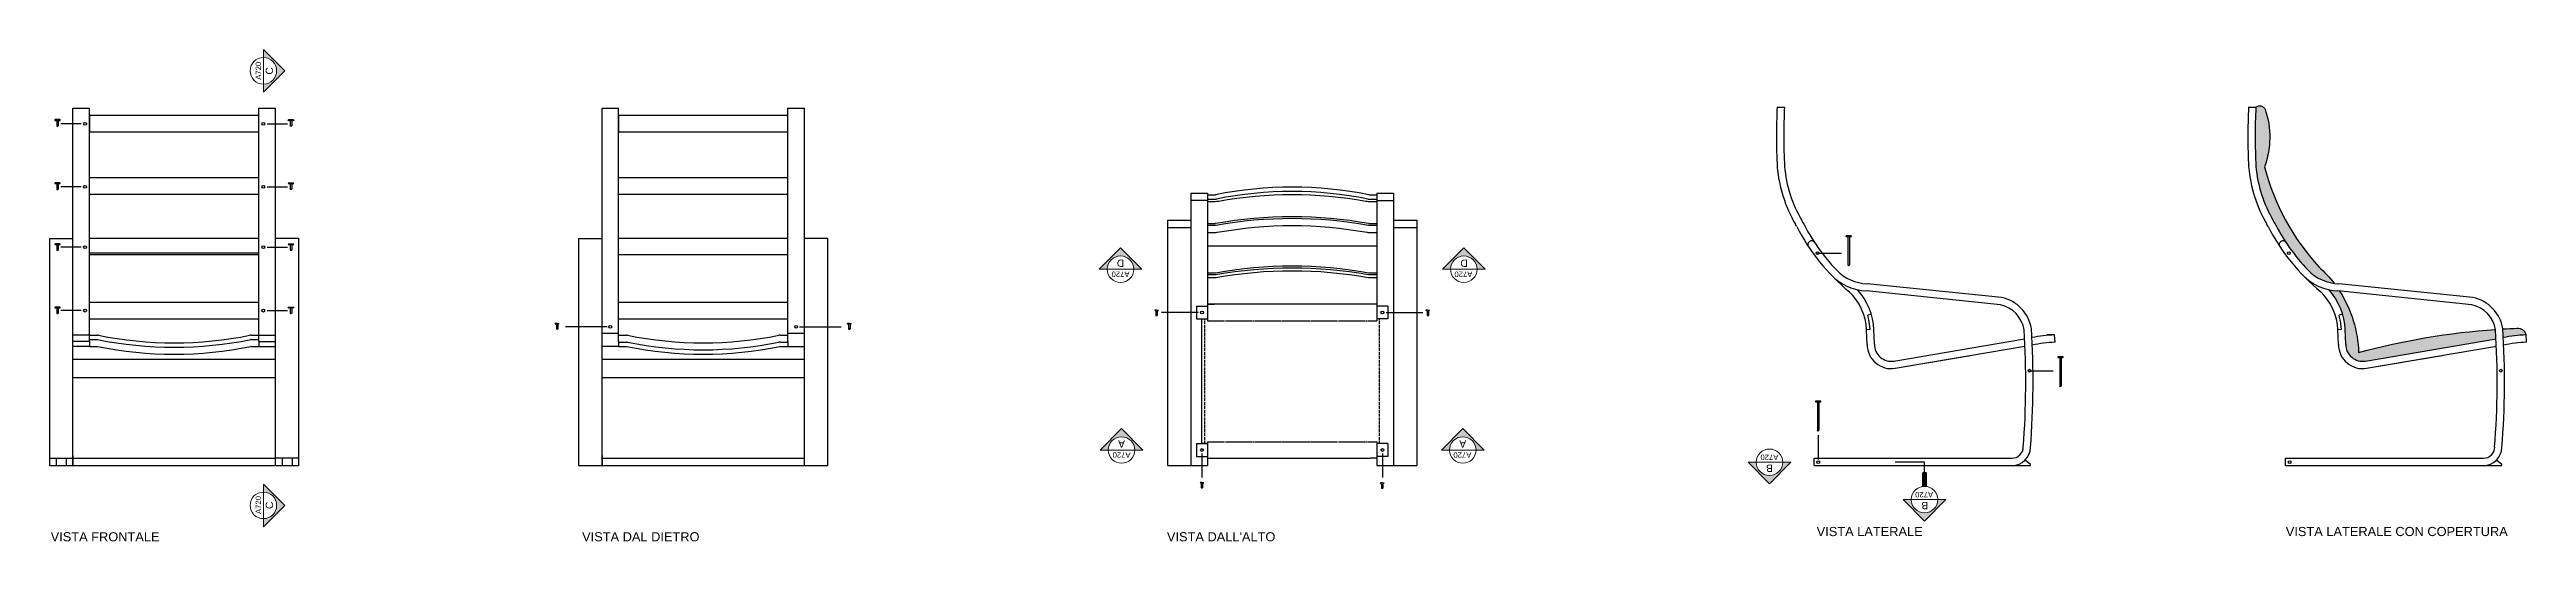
# Model space of a CAD drawing. Header units: millimetres. Extents: x -59 to 1311, y 25 to 454.
# Drawn here: x -59 to 617, y 305 to 439 of the extents above; entities that cross this region are included whole.
import ezdxf
from ezdxf.enums import TextEntityAlignment as Align

# ---------------------------------------------------------------- set-up
doc = ezdxf.new("R2010")
doc.units = ezdxf.units.MM
doc.linetypes.add('ACAD_ISO02W100', pattern=[15, 12, -3])
doc.layers.get('0').update_dxf_attribs({"color": 70})
doc.layers.add('A-ANNO-SYMB', color=202, linetype='Continuous', lineweight=18)
for name, color, linetype in [('G-ANNO-TEXT', 3, 'Continuous'), ('SIMBOLI', 201, 'Continuous'), ('viti sottili', 4, 'Continuous'), ('VITIGIUSTO', 61, 'Continuous')]:
    doc.layers.add(name, color=color, linetype=linetype)
doc.styles.add('ARIAL', font='arial.ttf')
doc.styles.get("Standard").update_dxf_attribs({"font": 'arial.ttf'})

msp = doc.modelspace()

# ---------------------------------------------------------------- texts
at = {"layer": 'G-ANNO-TEXT', "char_height": 2.5, "attachment_point": 1, "style": 'ARIAL'}
for s, width, heights, insert in [('VISTA FRONTALE', 41.2234, [0], (-58.63, 307.48)), ('VISTA DAL DIETRO', 41.2234, [0], (86.32, 307.48)), ("VISTA DALL'ALTO", 41.2234, [0], (245.83, 307.48)), ('VISTA LATERALE', 41.2234, [0], (423.05, 308.91)), ('VISTA LATERALE CON COPERTURA', 62.0625, [16.77], (551, 308.92))]:
    msp.add_mtext_dynamic_manual_height_columns(s, width=width, gutter_width=12.5, heights=heights, dxfattribs=dict(at, insert=insert))

# ---------------------------------------------------------------- blocks, each defined once
blk = doc.blocks.new('SYMBOL')
at = {"layer": 'A-ANNO-SYMB', "linetype": 'Continuous', "lineweight": 20}
h = blk.add_hatch(color=256, dxfattribs=at)
h.dxf.hatch_style = 1
h.paths.add_polyline_path([(11.206, 4.948), (11.316, 4.948, -1), (11.678, 4.948), (11.788, 4.948), (11.497, 5.241)])
at = {"linetype": 'Continuous', "lineweight": 20}
blk.add_line((11.316, 4.948), (11.678, 4.948), dxfattribs=at)
at = {"layer": 'A-ANNO-SYMB', "linetype": 'Continuous', "lineweight": 20}
for p, q in [((11.206, 4.948), (11.497, 5.241)), ((11.788, 4.948), (11.497, 5.241)), ((11.316, 4.948), (11.206, 4.948)), ((11.678, 4.948), (11.788, 4.948))]:
    blk.add_line(p, q, dxfattribs=at)
blk.add_circle((11.497, 4.948), 0.181, dxfattribs=at)
for tag, p in [('TAVOLA', (11.497, 5.08)), ('SEZIONE', (11.497, 4.918))]:
    blk.add_attdef(tag, text='', height=0.1, dxfattribs=at).set_placement(p, align=Align.TOP_CENTER)

# ---------------------------------------------------------------- hatches: boundary and pattern name
h = msp.add_hatch(color=256)
h.dxf.hatch_style = 1
h.paths.add_polyline_path([(545.38, 422.87, 0.502347), (542.84, 423.49, 0.025689), (542.86, 407.31, 0.112629), (547.59, 392.52, -0.015686), (547.95, 391.86, 0.073418), (557.08, 379, 0.170002), (564.18, 375.41, 0.046527), (560.04, 379.9, -0.124606), (545.21, 407.2, 0.170386)])
h = msp.add_hatch(color=256)
h.dxf.hatch_style = 1
h.paths.add_polyline_path([(565.67, 373.27), (565.23, 373.31, -0.043955), (562.79, 373.62, -0.174494), (567.22, 362.77), (567.38, 358.77, 0.467854), (572.69, 354.17, -0.003388), (594.67, 357.91), (608.35, 360.24, 0.002693), (608.21, 362.71, 0.003306), (608.19, 362.82, 0.049809), (570.87, 356.5, 0.135921)])
h.paths.add_polyline_path([(614.04, 363.13, 0.005059), (610.19, 362.95, -0.002643), (610.33, 360.57, -0.031727), (616.53, 361.33, 0.376313)])
at = {"layer": 'SIMBOLI'}
h = msp.add_hatch(color=256, dxfattribs=at)
h.dxf.hatch_style = 1
h.paths.add_polyline_path([(452.96, 323.65), (451.96, 323.65), (451.96, 319.96, -0.069387), (452.96, 319.96)])

# ---------------------------------------------------------------- linework, layer by layer
for p, q in [((-52.54, 422.54), (-52.54, 423.16)), ((-52.54, 423.16), (-48.04, 423.16)), ((-48.04, 361.26), (-48.04, 423.16)), ((-1.84, 421.16), (-48.04, 421.16)), ((-48.04, 421.16), (-48.04, 416.66)), ((-1.84, 361.26), (-1.84, 423.16)), ((-1.84, 423.16), (2.66, 423.16)), ((2.66, 422.54), (2.66, 423.16)), ((91.76, 422.54), (91.76, 423.16)), ((91.76, 423.16), (96.26, 423.16)), ((96.26, 361.26), (96.26, 423.16)), ((142.46, 421.16), (96.26, 421.16)), ((96.26, 421.16), (96.26, 416.66)), ((142.46, 361.26), (142.46, 423.16)), ((142.46, 423.16), (146.96, 423.16)), ((146.96, 422.54), (146.96, 423.16)), ((412.27, 423.49), (414.27, 423.49)), ((540.85, 423.49), (542.85, 423.49)), ((-1.84, 416.66), (-48.04, 416.66)), ((142.46, 416.66), (96.26, 416.66)), ((-1.84, 404.16), (-48.04, 404.16)), ((-1.84, 399.66), (-48.04, 399.66)), ((142.46, 404.16), (96.26, 404.16)), ((142.46, 399.66), (96.26, 399.66)), ((252.39, 399.96), (252.39, 325.66)), ((252.39, 399.96), (256.89, 399.96)), ((256.89, 399.96), (256.89, 365.18)), ((256.89, 399.56), (259.02, 399.56)), ((300.95, 399.56), (303.09, 399.56)), ((303.09, 399.96), (303.09, 365.18)), ((303.09, 399.96), (307.59, 399.96)), ((307.59, 399.96), (307.59, 325.66)), ((245.99, 392.66), (245.99, 325.66)), ((245.99, 392.66), (252.39, 392.66)), ((256.89, 397.96), (252.39, 397.96)), ((256.89, 398.36), (259.02, 398.36)), ((300.95, 398.36), (303.09, 398.36)), ((303.09, 397.96), (307.59, 397.96)), ((307.59, 392.66), (313.99, 392.66)), ((313.99, 392.66), (313.99, 325.66)), ((-58.94, 387.66), (-52.54, 387.66)), ((-1.84, 387.66), (-48.04, 387.66)), ((85.36, 387.66), (91.76, 387.66)), ((142.46, 387.66), (96.26, 387.66)), ((245.99, 390.66), (252.39, 390.66)), ((256.89, 385.66), (303.09, 385.66)), ((307.59, 390.66), (313.99, 390.66)), ((-1.84, 383.66), (-48.04, 383.66)), ((-1.84, 383.16), (-48.04, 383.16)), ((142.46, 383.16), (96.26, 383.16)), ((-1.84, 370.16), (-48.04, 370.16)), ((-1.84, 365.66), (-48.04, 365.66)), ((142.46, 370.16), (96.26, 370.16)), ((142.46, 365.66), (96.26, 365.66)), ((253.89, 369.18), (256.89, 369.18)), ((253.89, 369.18), (253.89, 365.68)), ((253.89, 365.68), (256.89, 365.68)), ((255.39, 331.66), (255.39, 365.68)), ((303.09, 369.68), (256.89, 369.68)), ((256.89, 369.68), (258.75, 369.68)), ((306.09, 369.18), (303.09, 369.18)), ((306.09, 365.68), (303.09, 365.68)), ((306.09, 369.18), (306.09, 365.68)), ((437.92, 366.97), (436.98, 366.7)), ((566.5, 366.97), (565.55, 366.7)), ((-52.54, 360.66), (-52.54, 361.66)), ((-48.04, 361.26), (-52.54, 361.26)), ((-48.04, 359.56), (-52.54, 359.56)), ((-48.04, 358.16), (-52.54, 358.16)), ((-48.04, 361.26), (-45.9, 361.26)), ((-48.04, 359.56), (-48.04, 361.26)), ((-48.04, 360.06), (-45.9, 360.06)), ((-48.04, 359.56), (-48.04, 358.16)), ((-48.04, 358.16), (-45.9, 358.16)), ((-3.97, 361.26), (-1.84, 361.26)), ((-3.97, 360.06), (-1.84, 360.06)), ((-3.97, 358.16), (-1.84, 358.16)), ((-1.84, 359.56), (-1.84, 361.26)), ((-1.84, 361.26), (2.66, 361.26)), ((-1.84, 359.56), (2.66, 359.56)), ((-1.84, 359.56), (-1.84, 358.16)), ((-1.84, 358.16), (2.66, 358.16)), ((96.26, 361.73), (91.76, 361.73)), ((91.76, 360.66), (91.76, 361.66)), ((96.26, 358.16), (91.76, 358.16)), ((96.26, 361.26), (98.39, 361.26)), ((96.26, 359.56), (96.26, 361.26)), ((96.26, 359.56), (96.26, 358.16)), ((96.26, 359.36), (98.39, 359.36)), ((96.26, 358.16), (98.39, 358.16)), ((140.32, 361.26), (142.46, 361.26)), ((140.32, 359.36), (142.46, 359.36)), ((140.32, 358.16), (142.46, 358.16)), ((146.96, 361.73), (142.46, 361.73)), ((142.46, 359.56), (142.46, 361.26)), ((142.46, 359.56), (142.46, 358.16)), ((142.46, 358.16), (146.96, 358.16)), ((437.63, 362.8), (436.64, 362.68)), ((436.81, 358.68), (436.64, 362.68)), ((438.8, 358.77), (438.64, 362.76)), ((444.14, 354.18), (479.77, 360.24)), ((444.48, 352.21), (479.87, 358.23)), ((487.95, 361.33), (485.95, 361.33)), ((488.07, 359.34), (487.95, 361.33)), ((566.21, 362.8), (565.22, 362.68)), ((565.38, 358.68), (565.22, 362.68)), ((567.38, 358.77), (567.22, 362.76)), ((572.72, 354.18), (608.35, 360.24)), ((573.05, 352.21), (608.44, 358.23)), ((616.64, 359.34), (616.53, 361.33)), ((-52.54, 354.66), (2.46, 354.66)), ((91.76, 354.66), (146.96, 354.66)), ((444.48, 352.21), (465.04, 355.71)), ((573.05, 352.21), (593.62, 355.71)), ((-52.54, 349.66), (2.46, 349.66)), ((91.76, 349.66), (146.96, 349.66)), ((252.39, 331.66), (252.39, 328.16)), ((253.89, 331.66), (256.89, 331.66)), ((253.89, 331.66), (253.89, 328.16)), ((256.89, 331.66), (255.39, 331.66)), ((256.89, 332.16), (256.89, 325.66)), ((303.09, 332.16), (303.09, 325.66)), ((306.09, 331.66), (303.09, 331.66)), ((306.09, 331.66), (306.09, 328.16)), ((-58.94, 327.66), (-52.54, 327.66)), ((-58.94, 325.66), (-52.54, 325.66)), ((-57.09, 327.66), (-57.09, 325.66)), ((-54.39, 327.66), (-54.39, 325.66)), ((-52.54, 328.43), (-52.54, 325.82)), ((-52.54, 327.66), (2.46, 327.66)), ((-52.54, 325.66), (2.46, 325.66)), ((9.06, 327.66), (2.66, 327.66)), ((4.51, 327.66), (4.51, 325.66)), ((7.21, 327.66), (7.21, 325.66)), ((85.36, 325.66), (91.76, 325.66)), ((91.76, 328.43), (91.76, 325.82)), ((91.76, 327.66), (146.96, 327.66)), ((91.76, 325.66), (146.96, 325.66)), ((245.99, 325.66), (256.89, 325.66)), ((252.39, 325.66), (256.89, 325.66)), ((253.89, 328.16), (256.89, 328.16)), ((256.89, 328.16), (256.89, 327.66)), ((256.89, 327.66), (258.75, 327.66)), ((258.75, 327.66), (301.23, 327.66)), ((303.09, 327.66), (301.23, 327.66)), ((306.09, 328.16), (303.09, 328.16)), ((303.09, 325.66), (313.99, 325.66)), ((422.34, 325.66), (422.34, 327.66)), ((422.34, 327.66), (476.34, 327.66)), ((422.34, 325.66), (481.34, 325.66)), ((481.34, 325.96), (479.88, 327.13)), ((481.34, 325.66), (481.34, 325.96)), ((550.92, 325.66), (550.92, 327.66)), ((550.92, 327.66), (604.92, 327.66)), ((550.92, 325.66), (609.92, 325.66)), ((609.92, 325.96), (608.45, 327.13)), ((609.92, 325.66), (609.92, 325.96))]:
    msp.add_line(p, q)
at = {"linetype": 'ACAD_ISO02W100', "ltscale": 0.07}
for p, q in [((256.14, 331.66), (256.14, 365.68)), ((303.84, 331.66), (303.84, 365.68))]:
    msp.add_line(p, q, dxfattribs=at)
at = {"linetype": 'ACAD_ISO02W100', "ltscale": 0.03}
for p, q in [((256.89, 365.18), (303.09, 365.18)), ((256.89, 332.16), (303.09, 332.16))]:
    msp.add_line(p, q, dxfattribs=at)
for points in [[(-52.54, 332.02), (-52.54, 422.54)], [(2.66, 325.66), (2.66, 422.54)], [(91.76, 332.02), (91.76, 422.54)], [(146.96, 325.66), (146.96, 422.54)], [(-58.94, 387.66), (-58.94, 325.66), (-52.54, 325.66), (-52.54, 387.66)], [(2.66, 325.66), (9.06, 325.66), (9.06, 327.66), (9.06, 387.66), (2.66, 387.66)], [(85.36, 387.66), (85.36, 325.66), (91.76, 325.66), (91.76, 387.66)], [(146.96, 325.66), (153.36, 325.66), (153.36, 327.66), (153.36, 387.66), (146.96, 387.66)]]:
    msp.add_lwpolyline(points)
for points in [[(412.27, 423.49, 0.025893), (412.29, 407.17, 0.112853), (417.29, 391.5, 0.112853)], [(414.27, 423.49, 0.025689), (414.29, 407.31, 0.112629), (419.01, 392.52, 0.112629)], [(540.85, 423.49, 0.025893), (540.87, 407.17, 0.112853), (545.87, 391.5, 0.112853)], [(542.84, 423.49, 0.025689), (542.86, 407.31, 0.112629), (547.59, 392.52, 0.112629)], [(542.84, 423.49, -0.502347), (545.38, 422.87, -0.170386), (545.21, 407.2, 0.124606), (560.04, 379.9, -0.046527), (564.18, 375.41, -0.046527)], [(256.89, 397.77), (259.02, 397.77, 0.045028), (259.9, 397.85, -0.090239), (300.07, 397.85, 0.038377), (300.82, 397.77), (303.08, 397.77)], [(256.89, 391.77), (259.02, 391.77, 0.045028), (259.1, 391.78, -0.090239), (300.88, 391.78, 0.022503), (300.92, 391.77), (303.09, 391.77)], [(256.89, 391.27), (259.02, 391.27, 0.045028), (259.19, 391.28, -0.090239), (300.79, 391.28, 0.029839), (300.9, 391.27), (303.09, 391.27)], [(256.89, 389.27), (259.02, 389.27, 0.045028), (259.54, 389.32, -0.090239), (300.43, 389.32, 0.036447), (300.85, 389.27), (303.09, 389.27)], [(256.89, 378.27), (259.02, 378.27, 0.045028), (259.1, 378.28, -0.090239), (300.88, 378.28, 0.022503), (300.92, 378.27), (303.09, 378.27)], [(256.89, 377.77), (259.02, 377.77, 0.045028), (259.19, 377.78, -0.090239), (300.79, 377.78, 0.029839), (300.9, 377.77), (303.09, 377.77)], [(256.89, 376.96), (259.02, 376.96, 0.045028), (259.19, 376.97, -0.090239), (300.79, 376.97, 0.029839), (300.9, 376.96), (303.09, 376.96)], [(436.81, 358.68), (436.64, 362.68, 0.195524), (431.86, 373.17, 0.195524)], [(438.8, 358.77), (438.64, 362.76, 0.174603), (434.22, 373.62, 0.168137)], [(479.63, 362.71, 0.304175), (473.16, 369.57), (436.65, 373.31)], [(481.61, 363.04, 0.307514), (473.48, 371.55), (436.86, 375.3)], [(565.38, 358.68), (565.22, 362.68, 0.195524), (560.44, 373.17, 0.195524)], [(567.38, 358.77), (567.22, 362.76, 0.174603), (562.79, 373.62, 0.168137)], [(608.21, 362.71, 0.304175), (601.73, 369.57), (565.23, 373.31)], [(610.18, 363.04, 0.307514), (602.05, 371.55), (565.43, 375.3)], [(565.67, 373.27, -0.135921), (570.87, 356.5, -0.049809), (608.19, 362.82)], [(437.35, 364.97, 0.025529), (436.98, 366.7)], [(437.63, 362.8), (437.44, 364.34, 0.009219), (437.35, 364.97, 0.003439)], [(565.93, 364.97, 0.025529), (565.55, 366.7)], [(566.21, 362.8), (566.02, 364.34, 0.009219), (565.93, 364.97, 0.003439)], [(610.19, 362.95, -0.005059), (614.04, 363.13, -0.376313), (616.53, 361.33)]]:
    msp.add_lwpolyline(points, format="xyb")
msp.add_circle((481.08, 351.56), 0.377)
for centre, radius, start, end in [((259.02, 399.97), 0.411, 270, 280.31271), ((279.99, 296.41), 105.25, 78.55029, 101.44971), ((279.99, 296.41), 104.05, 78.54591, 101.45409), ((300.95, 399.97), 0.411, 259.68729, 270), ((259.02, 399.97), 1.61, 270, 280.87674), ((300.95, 399.97), 1.61, 259.12326, 270), ((408.68, 386.41), 12, 26.98658, 30.58115), ((467.48, 416.35), 53.98, 206.65935, 223.78261), ((537.26, 386.41), 12, 26.98658, 30.58115), ((596.06, 416.35), 53.98, 206.65935, 223.78261), ((408.68, 386.41), 10, 26.98658, 30.58115), ((467.48, 416.35), 55.98, 206.98658, 230.62835), ((421.62, 386.02), 1, 33.48581, 213.48581), ((537.26, 386.41), 10, 26.98658, 30.58115), ((596.06, 416.35), 55.98, 206.98658, 230.62835), ((550.2, 386.02), 1, 33.48581, 213.48581), ((437.19, 387.33), 12.03, 223.81291, 268.41265), ((565.77, 387.33), 12.03, 223.81291, 268.41265), ((437.17, 387.31), 14, 223.78261, 267.87817), ((565.75, 387.31), 14, 223.78261, 267.87817), ((-45.9, 359.65), 1.61, 79.12326, 90), ((-45.9, 359.65), 0.411, 79.68729, 90), ((-45.9, 357.75), 0.411, 79.68729, 90), ((-24.94, 463.21), 105.25, 258.55029, 281.44971), ((-24.94, 461.31), 105.25, 258.55029, 281.44971), ((-24.94, 463.21), 104.05, 258.54591, 281.45409), ((-3.97, 359.65), 1.61, 90, 100.87674), ((-3.97, 359.65), 0.411, 90, 100.31271), ((-3.97, 357.75), 0.411, 90, 100.31271), ((98.39, 359.65), 1.61, 79.12326, 90), ((98.39, 357.75), 1.61, 79.12326, 90), ((98.39, 357.75), 0.411, 79.68729, 90), ((119.36, 461.31), 105.25, 258.55029, 281.44971), ((119.36, 463.21), 104.05, 258.54591, 281.45409), ((119.36, 461.31), 104.05, 258.54591, 281.45409), ((140.32, 359.65), 1.61, 90, 100.87674), ((140.32, 357.75), 1.61, 90, 100.87674), ((140.32, 357.75), 0.411, 90, 100.31271), ((443.38, 358.68), 6.57, 180, 279.6588), ((443.38, 358.69), 4.57, 178.98216, 279.65289), ((250.7, 348.38), 229.38, 355.58021, 3.58126), ((257.35, 348.51), 224.73, 355.42265, 3.70656), ((490.81, 312.14), 49.28, 93.32675, 100.59563), ((490.81, 312.14), 47.28, 93.32675, 100.92675), ((571.95, 358.68), 6.57, 180, 279.6588), ((571.95, 358.69), 4.57, 178.98216, 279.65289), ((379.27, 348.38), 229.38, 355.58021, 3.58126), ((385.93, 348.51), 224.73, 355.42265, 3.70656), ((619.39, 312.14), 49.28, 93.32675, 100.59563), ((619.39, 312.14), 47.28, 93.32675, 100.92675), ((476.3, 330.76), 3.1, 270.72673, 359.06386), ((476.33, 330.69), 5.03, 270.13069, 358.75), ((604.88, 330.76), 3.1, 270.72673, 359.06386), ((604.91, 330.69), 5.03, 270.13069, 358.75)]:
    msp.add_arc(centre, radius, start, end)
at = {"layer": 'SIMBOLI'}
for p, q in [((-50.29, 418.91), (-55.86, 418.91)), ((0.41, 418.91), (5.98, 418.91)), ((-50.29, 401.75), (-55.86, 401.75)), ((0.41, 401.75), (5.98, 401.75)), ((-50.29, 385.25), (-55.86, 385.25)), ((0.41, 385.25), (5.98, 385.25)), ((423.29, 383.62), (429.79, 383.62)), ((-50.29, 367.95), (-55.86, 367.95)), ((0.41, 367.95), (5.98, 367.95)), ((254.31, 367.43), (244.35, 367.43)), ((305.66, 367.43), (315.63, 367.43)), ((93.12, 363.5), (81.75, 363.5)), ((145.6, 363.5), (156.96, 363.5)), ((481.08, 351.56), (487.58, 351.56)), ((423.49, 333.99), (423.49, 327.29)), ((255.39, 328.95), (255.39, 322.38)), ((304.59, 328.95), (304.59, 322.38)), ((452.46, 326.6), (444.45, 326.6)), ((452.46, 323.65), (452.46, 326.6)), ((452.96, 323.65), (451.96, 323.65)), ((451.96, 319.99), (451.96, 323.65)), ((452.96, 319.99), (452.96, 323.65))]:
    msp.add_line(p, q, dxfattribs=at)
at = {"layer": 'viti sottili'}
for p, q in [((-57.53, 419.93), (-57.53, 419.88)), ((-56.03, 419.93), (-57.53, 419.93)), ((-57.53, 419.88), (-56.03, 419.88)), ((-56.13, 420.08), (-57.43, 420.08)), ((-56.98, 419.88), (-56.98, 418.38)), ((-56.93, 419.88), (-56.63, 419.88)), ((-56.58, 419.88), (-56.58, 418.38)), ((-56.03, 419.88), (-56.13, 419.88)), ((6.16, 419.93), (7.66, 419.93)), ((7.66, 419.88), (6.16, 419.88)), ((6.16, 419.88), (6.26, 419.88)), ((6.26, 420.08), (7.56, 420.08)), ((6.71, 419.88), (6.71, 418.38)), ((7.06, 419.88), (6.76, 419.88)), ((7.11, 419.88), (7.11, 418.38)), ((7.66, 419.93), (7.66, 419.88)), ((-56.58, 418.38), (-56.98, 418.38)), ((-56.92, 418.31), (-56.65, 418.31)), ((6.71, 418.38), (7.11, 418.38)), ((7.04, 418.31), (6.77, 418.31)), ((-57.53, 402.65), (-57.53, 402.6)), ((-56.03, 402.65), (-57.53, 402.65)), ((-57.53, 402.6), (-56.03, 402.6)), ((-56.13, 402.8), (-57.43, 402.8)), ((-56.98, 402.6), (-56.98, 401.1)), ((-56.58, 401.1), (-56.98, 401.1)), ((-56.93, 402.6), (-56.63, 402.6)), ((-56.92, 401.04), (-56.65, 401.04)), ((-56.58, 402.6), (-56.58, 401.1)), ((-56.03, 402.6), (-56.13, 402.6)), ((6.16, 402.65), (7.66, 402.65)), ((7.66, 402.6), (6.16, 402.6)), ((6.16, 402.6), (6.26, 402.6)), ((6.26, 402.8), (7.56, 402.8)), ((6.71, 402.6), (6.71, 401.1)), ((6.71, 401.1), (7.11, 401.1)), ((7.06, 402.6), (6.76, 402.6)), ((7.04, 401.04), (6.77, 401.04)), ((7.11, 402.6), (7.11, 401.1)), ((7.66, 402.65), (7.66, 402.6)), ((-57.53, 386.04), (-57.53, 385.99)), ((-56.03, 386.04), (-57.53, 386.04)), ((-57.53, 385.99), (-56.03, 385.99)), ((-56.13, 386.19), (-57.43, 386.19)), ((-56.98, 385.99), (-56.98, 384.49)), ((-56.93, 385.99), (-56.63, 385.99)), ((-56.58, 385.99), (-56.58, 384.49)), ((-56.03, 385.99), (-56.13, 385.99)), ((6.16, 386.04), (7.66, 386.04)), ((7.66, 385.99), (6.16, 385.99)), ((6.16, 385.99), (6.26, 385.99)), ((6.26, 386.19), (7.56, 386.19)), ((6.71, 385.99), (6.71, 384.49)), ((7.06, 385.99), (6.76, 385.99)), ((7.11, 385.99), (7.11, 384.49)), ((7.66, 386.04), (7.66, 385.99)), ((431.03, 388.23), (431.03, 388.18)), ((432.53, 388.23), (431.03, 388.23)), ((431.03, 388.18), (432.53, 388.18)), ((432.43, 388.38), (431.13, 388.38)), ((431.58, 388.18), (431.58, 380.75)), ((431.98, 388.18), (431.98, 380.74)), ((432.53, 388.18), (432.43, 388.18)), ((432.53, 388.18), (432.53, 388.23)), ((432.53, 388.18), (432.53, 388.23)), ((-56.58, 384.49), (-56.98, 384.49)), ((-56.92, 384.42), (-56.65, 384.42)), ((6.71, 384.49), (7.11, 384.49)), ((7.04, 384.42), (6.77, 384.42)), ((431.58, 380.75), (431.58, 380.56)), ((431.58, 380.67), (431.58, 380.6)), ((431.58, 380.56), (431.58, 380.43)), ((431.78, 380.18), (431.58, 380.43)), ((431.78, 380.18), (431.98, 380.43)), ((431.98, 380.74), (431.98, 380.52)), ((431.98, 380.69), (431.98, 380.63)), ((431.98, 380.6), (431.98, 380.46)), ((431.98, 380.49), (431.98, 380.43)), ((-57.53, 368.77), (-57.53, 368.72)), ((-56.03, 368.77), (-57.53, 368.77)), ((-57.53, 368.72), (-56.03, 368.72)), ((-56.13, 368.92), (-57.43, 368.92)), ((-56.98, 368.72), (-56.98, 367.22)), ((-56.58, 367.22), (-56.98, 367.22)), ((-56.93, 368.72), (-56.63, 368.72)), ((-56.92, 367.15), (-56.65, 367.15)), ((-56.58, 368.72), (-56.58, 367.22)), ((-56.03, 368.72), (-56.13, 368.72)), ((6.16, 368.77), (7.66, 368.77)), ((7.66, 368.72), (6.16, 368.72)), ((6.16, 368.72), (6.26, 368.72)), ((6.26, 368.92), (7.56, 368.92)), ((6.71, 368.72), (6.71, 367.22)), ((6.71, 367.22), (7.11, 367.22)), ((7.06, 368.72), (6.76, 368.72)), ((7.04, 367.15), (6.77, 367.15)), ((7.11, 368.72), (7.11, 367.22)), ((7.66, 368.77), (7.66, 368.72)), ((242.99, 368.1), (242.49, 368.1)), ((242.49, 368.07), (242.49, 368.1)), ((242.99, 368.07), (242.49, 368.07)), ((242.79, 367.77), (242.49, 368.07)), ((242.79, 367.77), (242.79, 366.66)), ((243.19, 366.66), (242.79, 366.66)), ((242.85, 366.6), (243.12, 366.6)), ((242.99, 368.1), (243.49, 368.1)), ((242.99, 368.07), (243.49, 368.07)), ((243.19, 367.76), (243.49, 368.07)), ((243.19, 367.76), (243.19, 366.66)), ((243.49, 368.07), (243.49, 368.1)), ((316.99, 368.1), (316.49, 368.1)), ((316.49, 368.07), (316.49, 368.1)), ((316.99, 368.07), (316.49, 368.07)), ((316.79, 367.76), (316.49, 368.07)), ((316.79, 367.76), (316.79, 366.66)), ((316.79, 366.66), (317.19, 366.66)), ((317.12, 366.6), (316.86, 366.6)), ((316.99, 368.1), (317.49, 368.1)), ((316.99, 368.07), (317.49, 368.07)), ((317.19, 367.77), (317.49, 368.07)), ((317.19, 367.77), (317.19, 366.66)), ((317.49, 368.07), (317.49, 368.1)), ((79.5, 364.4), (79, 364.4)), ((79, 364.37), (79, 364.4)), ((79.5, 364.37), (79, 364.37)), ((79.3, 364.06), (79, 364.37)), ((79.3, 364.06), (79.3, 362.97)), ((79.3, 362.97), (79.7, 362.97)), ((79.64, 362.9), (79.37, 362.9)), ((79.5, 364.4), (80, 364.4)), ((79.5, 364.37), (80, 364.37)), ((79.7, 364.07), (80, 364.37)), ((79.7, 364.07), (79.7, 362.97)), ((80, 364.37), (80, 364.4)), ((159.21, 364.4), (158.71, 364.4)), ((158.71, 364.37), (158.71, 364.4)), ((159.21, 364.37), (158.71, 364.37)), ((159.01, 364.07), (158.71, 364.37)), ((159.01, 364.07), (159.01, 362.97)), ((159.41, 362.97), (159.01, 362.97)), ((159.08, 362.9), (159.34, 362.9)), ((159.21, 364.4), (159.71, 364.4)), ((159.21, 364.37), (159.71, 364.37)), ((159.41, 364.06), (159.71, 364.37)), ((159.41, 364.06), (159.41, 362.97)), ((159.71, 364.37), (159.71, 364.4)), ((488.8, 355.22), (488.8, 355.17)), ((490.3, 355.22), (488.8, 355.22)), ((488.8, 355.17), (490.3, 355.17)), ((490.2, 355.37), (488.9, 355.37)), ((489.35, 355.17), (489.35, 347.74)), ((489.75, 355.17), (489.75, 347.72)), ((490.3, 355.17), (490.2, 355.17)), ((490.3, 355.17), (490.3, 355.22)), ((490.3, 355.17), (490.3, 355.22)), ((489.35, 347.74), (489.35, 347.55)), ((489.35, 347.66), (489.35, 347.58)), ((489.35, 347.55), (489.35, 347.42)), ((489.55, 347.17), (489.35, 347.42)), ((489.55, 347.17), (489.75, 347.42)), ((489.75, 347.72), (489.75, 347.51)), ((489.75, 347.68), (489.75, 347.62)), ((489.75, 347.59), (489.75, 347.45)), ((489.75, 347.48), (489.75, 347.42)), ((422.72, 343.12), (422.72, 343.07)), ((424.22, 343.12), (422.72, 343.12)), ((422.72, 343.07), (424.22, 343.07)), ((424.12, 343.27), (422.82, 343.27)), ((423.27, 343.07), (423.27, 335.64)), ((423.67, 343.07), (423.67, 335.62)), ((424.22, 343.07), (424.12, 343.07)), ((424.22, 343.07), (424.22, 343.12)), ((424.22, 343.07), (424.22, 343.12)), ((423.27, 335.64), (423.27, 335.45)), ((423.27, 335.56), (423.27, 335.48)), ((423.27, 335.45), (423.27, 335.32)), ((423.47, 335.07), (423.27, 335.32)), ((423.47, 335.07), (423.67, 335.32)), ((423.67, 335.62), (423.67, 335.41)), ((423.67, 335.58), (423.67, 335.51)), ((423.67, 335.48), (423.67, 335.35)), ((423.67, 335.38), (423.67, 335.32)), ((255.37, 321.07), (254.87, 321.07)), ((254.87, 321.04), (254.87, 321.07)), ((255.37, 321.04), (254.87, 321.04)), ((255.17, 320.74), (254.87, 321.04)), ((255.17, 320.74), (255.17, 319.63)), ((255.57, 319.63), (255.17, 319.63)), ((255.24, 319.57), (255.51, 319.57)), ((255.37, 321.07), (255.87, 321.07)), ((255.37, 321.04), (255.87, 321.04)), ((255.57, 320.73), (255.87, 321.04)), ((255.57, 320.73), (255.57, 319.63)), ((255.87, 321.04), (255.87, 321.07)), ((304.54, 320.93), (304.04, 320.93)), ((304.54, 320.91), (304.04, 320.91)), ((304.34, 320.6), (304.04, 320.91)), ((304.34, 320.6), (304.34, 319.5)), ((304.34, 319.5), (304.74, 319.5)), ((304.67, 319.43), (304.4, 319.43)), ((304.54, 320.93), (305.04, 320.93)), ((304.54, 320.91), (305.04, 320.91)), ((304.74, 320.6), (305.04, 320.91)), ((304.74, 320.6), (304.74, 319.5)), ((305.04, 320.91), (305.04, 320.93))]:
    msp.add_line(p, q, dxfattribs=at)
for centre, radius, start, end in [((-56.96, 419.65), 0.637, 138.17988, 154.43999), ((-56.61, 419.65), 0.637, 25.56001, 41.82012), ((6.73, 419.65), 0.637, 138.17988, 154.43999), ((7.08, 419.65), 0.637, 25.56001, 41.82012), ((-56.81, 418.48), 0.202, 211.52108, 238.47892), ((-56.76, 418.48), 0.202, 301.52108, 328.47892), ((6.88, 418.48), 0.202, 211.52108, 238.47892), ((6.93, 418.48), 0.202, 301.52108, 328.47892), ((-56.96, 402.38), 0.637, 138.17988, 154.43999), ((-56.81, 401.21), 0.202, 211.52108, 238.47892), ((-56.76, 401.21), 0.202, 301.52108, 328.47892), ((-56.61, 402.38), 0.637, 25.56001, 41.82012), ((6.73, 402.38), 0.637, 138.17988, 154.43999), ((6.88, 401.21), 0.202, 211.52108, 238.47892), ((6.93, 401.21), 0.202, 301.52108, 328.47892), ((7.08, 402.38), 0.637, 25.56001, 41.82012), ((-56.96, 385.76), 0.637, 138.17988, 154.43999), ((-56.61, 385.76), 0.637, 25.56001, 41.82012), ((6.73, 385.76), 0.637, 138.17988, 154.43999), ((7.08, 385.76), 0.637, 25.56001, 41.82012), ((431.61, 387.96), 0.637, 138.17775, 154.43786), ((431.96, 387.96), 0.637, 25.55788, 41.818), ((-56.81, 384.6), 0.202, 211.52108, 238.47892), ((-56.76, 384.6), 0.202, 301.52108, 328.47892), ((6.88, 384.6), 0.202, 211.52108, 238.47892), ((6.93, 384.6), 0.202, 301.52108, 328.47892), ((-56.96, 368.49), 0.637, 138.17988, 154.43999), ((-56.81, 367.32), 0.202, 211.52108, 238.47892), ((-56.76, 367.32), 0.202, 301.52108, 328.47892), ((-56.61, 368.49), 0.637, 25.56001, 41.82012), ((6.73, 368.49), 0.637, 138.17988, 154.43999), ((6.88, 367.32), 0.202, 211.52108, 238.47892), ((6.93, 367.32), 0.202, 301.52108, 328.47892), ((7.08, 368.49), 0.637, 25.56001, 41.82012), ((242.96, 366.77), 0.202, 211.52108, 238.47892), ((243.01, 366.77), 0.202, 301.52108, 328.47892), ((316.96, 366.77), 0.202, 211.52108, 238.47892), ((317.02, 366.77), 0.202, 301.52108, 328.47892), ((79.48, 363.07), 0.202, 211.52108, 238.47892), ((79.53, 363.07), 0.202, 301.52108, 328.47892), ((159.18, 363.07), 0.202, 211.52108, 238.47892), ((159.24, 363.07), 0.202, 301.52108, 328.47892), ((489.37, 354.95), 0.637, 138.17775, 154.43786), ((489.72, 354.95), 0.637, 25.55788, 41.818), ((423.29, 342.84), 0.637, 138.17775, 154.43786), ((423.64, 342.84), 0.637, 25.55788, 41.818), ((255.35, 319.74), 0.202, 211.52108, 238.47892), ((255.4, 319.74), 0.202, 301.52108, 328.47892), ((304.51, 319.61), 0.202, 211.52108, 238.47892), ((304.56, 319.61), 0.202, 301.52108, 328.47892)]:
    msp.add_arc(centre, radius, start, end, dxfattribs=at)
at = {"layer": 'VITIGIUSTO'}
for p, q in [((-56.03, 419.88), (-56.03, 419.93)), ((-56.03, 419.88), (-56.03, 419.93)), ((6.16, 419.88), (6.16, 419.93)), ((6.16, 419.88), (6.16, 419.93)), ((-56.03, 402.6), (-56.03, 402.65)), ((-56.03, 402.6), (-56.03, 402.65)), ((6.16, 402.6), (6.16, 402.65)), ((6.16, 402.6), (6.16, 402.65)), ((-56.03, 385.99), (-56.03, 386.04)), ((-56.03, 385.99), (-56.03, 386.04)), ((6.16, 385.99), (6.16, 386.04)), ((6.16, 385.99), (6.16, 386.04)), ((-56.03, 368.72), (-56.03, 368.77)), ((-56.03, 368.72), (-56.03, 368.77)), ((6.16, 368.72), (6.16, 368.77)), ((6.16, 368.72), (6.16, 368.77))]:
    msp.add_line(p, q, dxfattribs=at)
for centre in [(-49.26, 418.91), (-0.62, 418.91), (-49.26, 401.75), (-0.62, 401.75), (-49.26, 385.25), (-0.62, 385.25), (423.29, 383.62), (551.86, 383.62), (-49.26, 367.95), (-0.62, 367.95), (255.39, 367.43), (304.59, 367.43), (94.01, 363.5), (144.71, 363.5), (609.65, 351.56), (255.39, 329.91), (304.59, 329.91), (423.49, 326.62), (552.06, 326.62)]:
    msp.add_circle(centre, 0.377, dxfattribs=at)

# ---------------------------------------------------------------- block references
at = {"layer": 'SIMBOLI', "linetype": 'Continuous', "lineweight": 20}
ref = msp.add_blockref('SYMBOL', (-99.58, 203.46), dxfattribs=dict(at, xscale=-20, yscale=20, zscale=20, rotation=270))
ref.add_attrib('SEZIONE', 'C', dxfattribs={"layer": '0', "linetype": 'Continuous', "lineweight": 20, "height": 2, "rotation": 90, "style": 'ARIAL'}).set_placement((0.02, 433.37), align=Align.TOP_CENTER)
ref.add_attrib('TAVOLA', 'A720', dxfattribs={"layer": '0', "linetype": 'Continuous', "lineweight": 20, "height": 1.5, "rotation": 90, "style": 'ARIAL'}).set_placement((-2.74, 433.4), align=Align.TOP_CENTER)
ref = msp.add_blockref('SYMBOL', (463.12, 280.28), dxfattribs=dict(at, xscale=-20, yscale=20, zscale=20))
ref.add_attrib('SEZIONE', 'D', dxfattribs={"layer": '0', "linetype": 'Continuous', "lineweight": 20, "height": 2, "rotation": 180, "style": 'ARIAL'}).set_placement((233.18, 379.88), align=Align.TOP_CENTER)
ref.add_attrib('TAVOLA', 'A720', dxfattribs={"layer": '0', "linetype": 'Continuous', "lineweight": 20, "height": 1.5, "rotation": 180, "style": 'ARIAL'}).set_placement((233.18, 377.12), align=Align.TOP_CENTER)
ref = msp.add_blockref('SYMBOL', (96.86, 280.28), dxfattribs=dict(at, xscale=20, yscale=20, zscale=20))
ref.add_attrib('SEZIONE', 'D', dxfattribs={"layer": '0', "linetype": 'Continuous', "lineweight": 20, "height": 2, "rotation": 180, "style": 'ARIAL'}).set_placement((326.87, 379.88), align=Align.TOP_CENTER)
ref.add_attrib('TAVOLA', 'A720', dxfattribs={"layer": '0', "linetype": 'Continuous', "lineweight": 20, "height": 1.5, "rotation": 180, "style": 'ARIAL'}).set_placement((326.7, 377.12), align=Align.TOP_CENTER)
ref = msp.add_blockref('SYMBOL', (463.4, 230.95), dxfattribs=dict(at, xscale=-20, yscale=20, zscale=20))
ref.add_attrib('SEZIONE', 'A', dxfattribs={"layer": '0', "linetype": 'Continuous', "lineweight": 20, "height": 2, "rotation": 180, "style": 'ARIAL'}).set_placement((233.46, 330.55), align=Align.TOP_CENTER)
ref.add_attrib('TAVOLA', 'A720', dxfattribs={"layer": '0', "linetype": 'Continuous', "lineweight": 20, "height": 1.5, "rotation": 180, "style": 'ARIAL'}).set_placement((233.46, 327.79), align=Align.TOP_CENTER)
ref = msp.add_blockref('SYMBOL', (96.58, 230.95), dxfattribs=dict(at, xscale=20, yscale=20, zscale=20))
ref.add_attrib('SEZIONE', 'A', dxfattribs={"layer": '0', "linetype": 'Continuous', "lineweight": 20, "height": 2, "rotation": 180, "style": 'ARIAL'}).set_placement((326.52, 330.55), align=Align.TOP_CENTER)
ref.add_attrib('TAVOLA', 'A720', dxfattribs={"layer": '0', "linetype": 'Continuous', "lineweight": 20, "height": 1.5, "rotation": 180, "style": 'ARIAL'}).set_placement((326.42, 327.79), align=Align.TOP_CENTER)
ref = msp.add_blockref('SYMBOL', (640.11, 425.52), dxfattribs=dict(at, xscale=20, yscale=20, zscale=20, rotation=180))
ref.add_attrib('SEZIONE', 'B', dxfattribs={"layer": '0', "linetype": 'Continuous', "lineweight": 20, "height": 2, "rotation": 180, "style": 'ARIAL'}).set_placement((410.17, 323.92), align=Align.TOP_CENTER)
ref.add_attrib('TAVOLA', 'A720', dxfattribs={"layer": '0', "linetype": 'Continuous', "lineweight": 20, "height": 1.5, "rotation": 180, "style": 'ARIAL'}).set_placement((410.17, 327.16), align=Align.TOP_CENTER)
ref = msp.add_blockref('SYMBOL', (-99.58, 544.74), dxfattribs=dict(at, xscale=20, yscale=20, zscale=20, rotation=270))
ref.add_attrib('SEZIONE', 'C', dxfattribs={"layer": '0', "linetype": 'Continuous', "lineweight": 20, "height": 2, "rotation": 90, "style": 'ARIAL'}).set_placement((0.02, 314.8), align=Align.TOP_CENTER)
ref.add_attrib('TAVOLA', 'A720', dxfattribs={"layer": '0', "linetype": 'Continuous', "lineweight": 20, "height": 1.5, "rotation": 90, "style": 'ARIAL'}).set_placement((-2.74, 314.9), align=Align.TOP_CENTER)
ref = msp.add_blockref('SYMBOL', (222.52, 415.33), dxfattribs=dict(at, xscale=-20, yscale=20, zscale=20, rotation=180))
ref.add_attrib('SEZIONE', 'B', dxfattribs={"layer": '0', "linetype": 'Continuous', "lineweight": 20, "height": 2, "rotation": 180, "style": 'ARIAL'}).set_placement((452.51, 313.74), align=Align.TOP_CENTER)
ref.add_attrib('TAVOLA', 'A720', dxfattribs={"layer": '0', "linetype": 'Continuous', "lineweight": 20, "height": 1.5, "rotation": 180, "style": 'ARIAL'}).set_placement((452.36, 316.97), align=Align.TOP_CENTER)

msp.set_redraw_order([(e.dxf.handle, doc.entitydb.next_handle()) for e in msp.query("TEXT MTEXT ATTDEF DIMENSION ARC_DIMENSION")])  # texts and dimensions are drawn at this point

doc.saveas('drawing.dxf')
